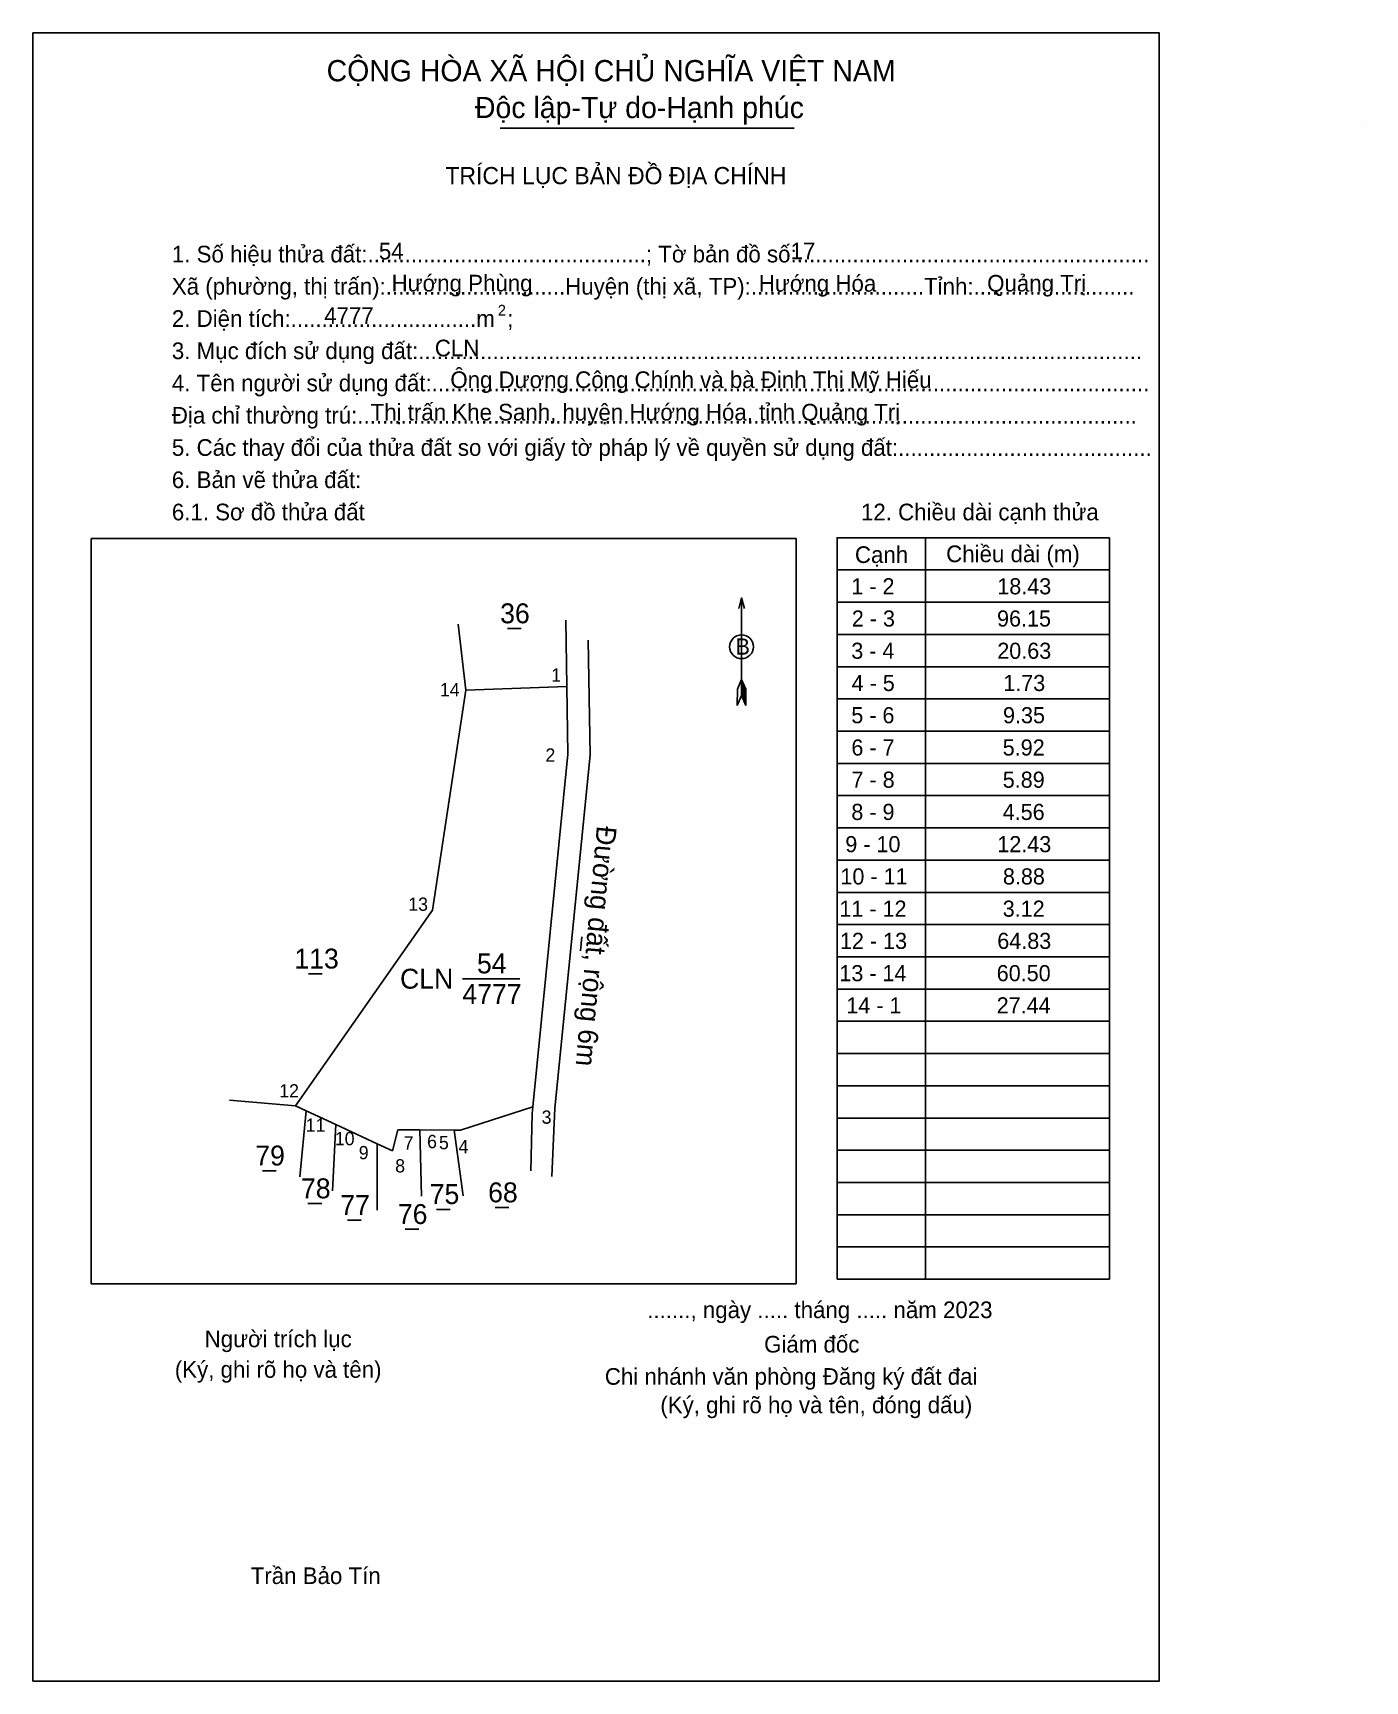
# Model space of a CAD drawing. Extents: x 536806 to 538579, y 1853035 to 1853557.
# Drawn here: x 536806.4 to 537168.1, y 1853093.1 to 1853540.6 of the extents above; entities that cross this region are included whole.
import ezdxf

# ---------------------------------------------------------------- set-up
doc = ezdxf.new("R2010")
doc.units = 0
for name, color, linetype in [('Level 1', 7, 'Continuous'), ('Level 10', 7, 'Continuous'), ('Level 13', 7, 'Continuous'), ('Level 2', 7, 'Continuous'), ('Level 27', 7, 'Continuous'), ('Level 36', 7, 'Continuous'), ('Level 52', 7, 'Continuous'), ('Level 6', 7, 'Continuous'), ('Level 9', 7, 'Continuous')]:
    doc.layers.add(name, color=color, linetype=linetype)

msp = doc.modelspace()

# ---------------------------------------------------------------- texts
at = {"layer": 'Level 1'}
for s, height, p in [('TRÍCH LỤC BẢN ĐỒ ĐỊA CHÍNH', 4.6685, (536918.39, 1853499.54)), ('1. Số hiệu thửa đất:.............................................; Tờ bản đồ số:.........................................................', 4.52243, (536844.1, 1853478.31)), ('Xã (phường, thị trấn):.............................Huyện (thị xã, TP):............................Tỉnh:..........................', 4.52243, (536844.1, 1853469.56)), ('2', 2.92, (536932.65, 1853463.87)), ('2. Diện tích:..............................m  ;', 4.5224, (536844.1, 1853460.8)), ('3. Mục đích sử dụng đất:.....................................................................................................................', 4.52243, (536844.1, 1853452.05)), ('4. Tên người sử dụng đất:....................................................................................................................', 4.52243, (536844.1, 1853443.3)), ('Địa chỉ thường trú:..............................................................................................................................', 4.52243, (536844.1, 1853434.54)), ('5. Các thay đổi của thửa đất so với giấy tờ pháp lý về quyền sử dụng đất:.........................................', 4.52243, (536844.1, 1853425.79)), ('6. Bản vẽ thửa đất:', 4.5224, (536844.1, 1853417.04)), ('6.1. Sơ đồ thửa đất', 4.5224, (536844.1, 1853408.28)), ('12. Chiều dài cạnh thửa', 4.5224, (537031.25, 1853408.28)), ('Cạnh', 4.522, (537029.61, 1853396.7)), ('Chiều dài (m)', 4.5224, (537054.39, 1853396.92)), ('B', 4.38, (536997.2, 1853371.83)), ('......., ngày ..... tháng ..... năm 2023', 4.5224, (536973.19, 1853191.66)), ('Người trích lục', 4.5224, (536853.01, 1853183.78)), ('Giám đốc', 4.522, (537004.95, 1853182.32)), ('(Ký, ghi rõ họ và tên)', 4.5224, (536844.9, 1853175.47)), ('Chi nhánh văn phòng Đăng ký đất đai', 4.5224, (536961.69, 1853173.57)), ('(Ký, ghi rõ họ và tên, đóng dấu)', 4.5224, (536976.76, 1853165.84)), ('Trần Bảo Tín', 4.5224, (536865.52, 1853119.47))]:
    msp.add_text(s, height=height, dxfattribs=at).set_placement(p)
at = {"layer": 'Level 13'}
for s, height, p in [('CỘNG HÒA XÃ HỘI CHỦ NGHĨA VIỆT NAM', 5.777, (536886.13, 1853527.48)), ('Độc lập-Tự do-Hạnh phúc', 5.777, (536926.42, 1853517.49)), ('54', 5.403, (536926.96, 1853285.27)), ('CLN', 5.403, (536906.07, 1853281.12)), ('4777', 5.403, (536923, 1853276.98))]:
    msp.add_text(s, height=height, dxfattribs=at).set_placement(p)
at = {"layer": 'Level 36'}
for s, p in [('36', (536933.26, 1853380.33)), ('113', (536877.38, 1853286.59)), ('79', (536866.76, 1853233.11)), ('78', (536879.17, 1853224.2)), ('77', (536889.84, 1853219.67)), ('75', (536914.13, 1853222.64)), ('68', (536930, 1853223.11)), ('76', (536905.48, 1853217.22))]:
    msp.add_text(s, height=5.403, dxfattribs=at).set_placement(p)
msp.add_text('Đường đất, rộng 6m', height=5.4031, rotation=264.9302, dxfattribs=at).set_placement((536959.54, 1853325.44))
at = {"layer": 'Level 52'}
for s, p in [('1 - 2', (537028.64, 1853388.19)), ('18.43', (537068.27, 1853388.19)), ('2 - 3', (537028.77, 1853379.44)), ('96.15', (537068.21, 1853379.44)), ('3 - 4', (537028.62, 1853370.68)), ('20.63', (537068.27, 1853370.68)), ('4 - 5', (537028.72, 1853361.93)), ('1.73', (537069.89, 1853361.93)), ('5 - 6', (537028.63, 1853353.18)), ('9.35', (537069.83, 1853353.18)), ('6 - 7', (537028.65, 1853344.42)), ('5.92', (537069.75, 1853344.42)), ('7 - 8', (537028.69, 1853335.67)), ('5.89', (537069.76, 1853335.67)), ('8 - 9', (537028.64, 1853326.92)), ('4.56', (537069.74, 1853326.92)), ('9 - 10', (537027, 1853318.17)), ('12.43', (537068.27, 1853318.17)), ('10 - 11', (537025.67, 1853309.41)), ('8.88', (537069.8, 1853309.41)), ('11 - 12', (537025.4, 1853300.66)), ('3.12', (537069.75, 1853300.66)), ('12 - 13', (537025.54, 1853291.91)), ('64.83', (537068.27, 1853291.91)), ('13 - 14', (537025.38, 1853283.15)), ('60.50', (537068.12, 1853283.15)), ('14 - 1', (537027.28, 1853274.4)), ('27.44', (537068.11, 1853274.4))]:
    msp.add_text(s, height=4.377, dxfattribs=at).set_placement(p)
at = {"layer": 'Level 6'}
for s, height, p in [('54', 4.522, (536900.32, 1853479.11)), ('17', 4.522, (537012.13, 1853479.17)), ('Hướng Phùng', 4.5224, (536903.78, 1853470.42)), ('Hướng Hóa', 4.522, (537003.52, 1853470.36)), ('Quảng Trị', 4.522, (537065.52, 1853470.39)), ('4777', 4.522, (536885.46, 1853461.61)), ('CLN', 4.522, (536915.52, 1853452.81)), ('Ông Dương Công Chính và bà Đinh Thị Mỹ Hiếu', 4.5224, (536919.73, 1853444.2)), ('Thị trấn Khe Sanh, huyện Hướng Hóa, tỉnh Quảng Trị', 4.5224, (536898.09, 1853435.38))]:
    msp.add_text(s, height=height, dxfattribs=at).set_placement(p)
at = {"layer": 'Level 9'}
for s, height, p in [('14', 3.602, (536916.88, 1853360.48)), ('1', 3.6, (536947.11, 1853364.47)), ('2', 3.6, (536945.56, 1853342.76)), ('13', 3.602, (536908.3, 1853302.26)), ('12', 3.602, (536873.26, 1853251.58)), ('3', 3.6, (536944.53, 1853244.45)), ('11', 3.602, (536880.45, 1853242.28)), ('10', 3.602, (536888.36, 1853238.6)), ('9', 3.6, (536894.86, 1853234.8)), ('7', 3.6, (536907.04, 1853237.42)), ('6', 3.6, (536913.42, 1853237.81)), ('5', 3.6, (536916.65, 1853237.53)), ('4', 3.6, (536921.96, 1853236.45)), ('8', 3.6, (536904.75, 1853231.22))]:
    msp.add_text(s, height=height, dxfattribs=at).set_placement(p)

# ---------------------------------------------------------------- linework, layer by layer
at = {"layer": 'Level 1'}
for p, q in [((536806.38, 1853540.59), (536806.38, 1853540.59)), ((537168.15, 1853516.2), (537168.15, 1853516.2)), ((536822.22, 1853403.33), (536822.22, 1853403.33)), ((536822.22, 1853403.33), (537013.69, 1853403.33)), ((536822.22, 1853200.99), (536822.22, 1853403.33)), ((537013.69, 1853403.33), (537013.69, 1853200.99)), ((537048.82, 1853403.55), (537048.82, 1853202.23)), ((537024.75, 1853394.8), (537098.71, 1853394.8)), ((536998.82, 1853387.2), (536998.82, 1853360.72)), ((537024.75, 1853386.05), (537098.71, 1853386.05)), ((537024.75, 1853377.29), (537098.71, 1853377.29)), ((537024.75, 1853368.54), (537098.71, 1853368.54)), ((536998.82, 1853365.1), (536997.71, 1853362.4)), ((536998.82, 1853365.1), (536999.95, 1853362.4)), ((536998.82, 1853364.72), (536999.95, 1853362)), ((536998.82, 1853364.34), (536999.95, 1853361.63)), ((536998.82, 1853363.96), (536999.96, 1853361.23)), ((536997.66, 1853358.02), (536997.71, 1853362.4)), ((536998.82, 1853360.72), (536997.66, 1853358.02)), ((536998.82, 1853363.57), (536999.96, 1853360.84)), ((536998.82, 1853363.19), (536999.96, 1853360.44)), ((536998.82, 1853362.81), (536999.96, 1853360.05)), ((536998.82, 1853362.43), (536999.97, 1853359.66)), ((536998.82, 1853362.05), (536999.97, 1853359.26)), ((536998.82, 1853361.67), (536999.97, 1853358.87)), ((536998.82, 1853361.29), (536999.99, 1853358.49)), ((536998.82, 1853360.72), (536999.99, 1853358.02)), ((536999.99, 1853358.02), (536999.95, 1853362.4)), ((537024.75, 1853359.79), (537098.71, 1853359.79)), ((537024.75, 1853351.03), (537098.71, 1853351.03)), ((537024.75, 1853342.28), (537098.71, 1853342.28)), ((537024.75, 1853333.53), (537098.71, 1853333.53)), ((537024.75, 1853324.77), (537098.71, 1853324.77)), ((537024.75, 1853316.02), (537098.71, 1853316.02)), ((537024.75, 1853307.27), (537098.71, 1853307.27)), ((537024.75, 1853298.51), (537098.71, 1853298.51)), ((537024.75, 1853289.76), (537098.71, 1853289.76)), ((537024.75, 1853281.01), (537098.71, 1853281.01)), ((537024.75, 1853272.26), (537098.71, 1853272.26)), ((537024.75, 1853263.5), (537098.71, 1853263.5)), ((537024.75, 1853254.75), (537098.71, 1853254.75)), ((537024.75, 1853246), (537098.71, 1853246)), ((537024.75, 1853237.24), (537098.71, 1853237.24)), ((537024.75, 1853228.49), (537098.71, 1853228.49)), ((537024.75, 1853219.74), (537098.71, 1853219.74)), ((537024.75, 1853210.98), (537098.71, 1853210.98)), ((537013.69, 1853200.99), (536822.22, 1853200.99)), ((537011.57, 1853200.99), (537011.57, 1853200.99)), ((537024.75, 1853202.23), (537098.71, 1853202.23)), ((537112.26, 1853093.13), (537112.26, 1853093.13))]:
    msp.add_line(p, q, dxfattribs=at)
for points in [[(537024.75, 1853202.23), (537024.75, 1853403.55), (537098.71, 1853403.55), (537098.71, 1853202.23)], [(536999.58, 1853384.38), (536998.82, 1853387.2), (536998.06, 1853384.38)]]:
    msp.add_lwpolyline(points, dxfattribs=at)
msp.add_circle((536998.82, 1853373.96), 3.23, dxfattribs=at)
at = {"layer": 'Level 10'}
for p, q in [((536957.18, 1853375.74), (536957.68, 1853344.5)), ((536957.68, 1853344.5), (536948.12, 1853248.68))]:
    msp.add_line(p, q, dxfattribs=at)
msp.add_lwpolyline([(536905.51, 1853242.8), (536904.01, 1853237.1), (536899.88, 1853239.02), (536888.6, 1853244.25), (536880.54, 1853247.99), (536877.71, 1853249.3), (536914.92, 1853302.39), (536923.95, 1853362.21), (536951.38, 1853363.17), (536951.68, 1853344.75), (536942.13, 1853249.08), (536922.51, 1853242.7), (536920.78, 1853242.71), (536911.43, 1853242.77)], close=True, dxfattribs=at)
at = {"layer": 'Level 13'}
msp.add_line((536933.3, 1853514.73), (537013.15, 1853514.73), dxfattribs=at)
msp.add_lwpolyline([(536942.13, 1853249.08), (536941.95, 1853247.25), (536941.61, 1853231.62)], dxfattribs=at)
at = {"layer": 'Level 2'}
msp.add_lwpolyline([(536806.38, 1853540.61), (537112.25, 1853540.61), (537112.25, 1853093.13), (536806.38, 1853093.13)], close=True, dxfattribs=at)
at = {"layer": 'Level 27'}
for p, q in [((536923.95, 1853362.21), (536921.87, 1853380.1)), ((536951.38, 1853363.17), (536951.09, 1853381.18)), ((536877.71, 1853249.3), (536859.77, 1853250.89)), ((536880.54, 1853247.99), (536878.88, 1853230.05)), ((536888.6, 1853244.25), (536887.75, 1853226.26)), ((536899.88, 1853239.02), (536899.83, 1853221.01)), ((536911.43, 1853242.77), (536911.91, 1853224.76)), ((536920.78, 1853242.71), (536923.22, 1853224.87))]:
    msp.add_line(p, q, dxfattribs=at)
at = {"layer": 'Level 9'}
for p, q in [((536935.23, 1853378.89), (536938.96, 1853378.89)), ((536955.4, 1853295.15), (536955.08, 1853291.43)), ((536881.17, 1853285.15), (536884.9, 1853285.15)), ((536922.99, 1853283.83), (536938.63, 1853283.83)), ((536948.12, 1853248.68), (536947.29, 1853230.08)), ((536868.71, 1853231.67), (536872.44, 1853231.67)), ((536881.07, 1853222.76), (536884.8, 1853222.76)), ((536915.99, 1853221.2), (536919.72, 1853221.2)), ((536931.9, 1853221.67), (536935.62, 1853221.67)), ((536891.79, 1853218.23), (536895.52, 1853218.23)), ((536907.45, 1853215.78), (536911.18, 1853215.78))]:
    msp.add_line(p, q, dxfattribs=at)

msp.set_redraw_order([(e.dxf.handle, doc.entitydb.next_handle()) for e in msp.query("TEXT MTEXT ATTDEF DIMENSION ARC_DIMENSION")])  # texts and dimensions are drawn at this point

doc.saveas('drawing.dxf')
